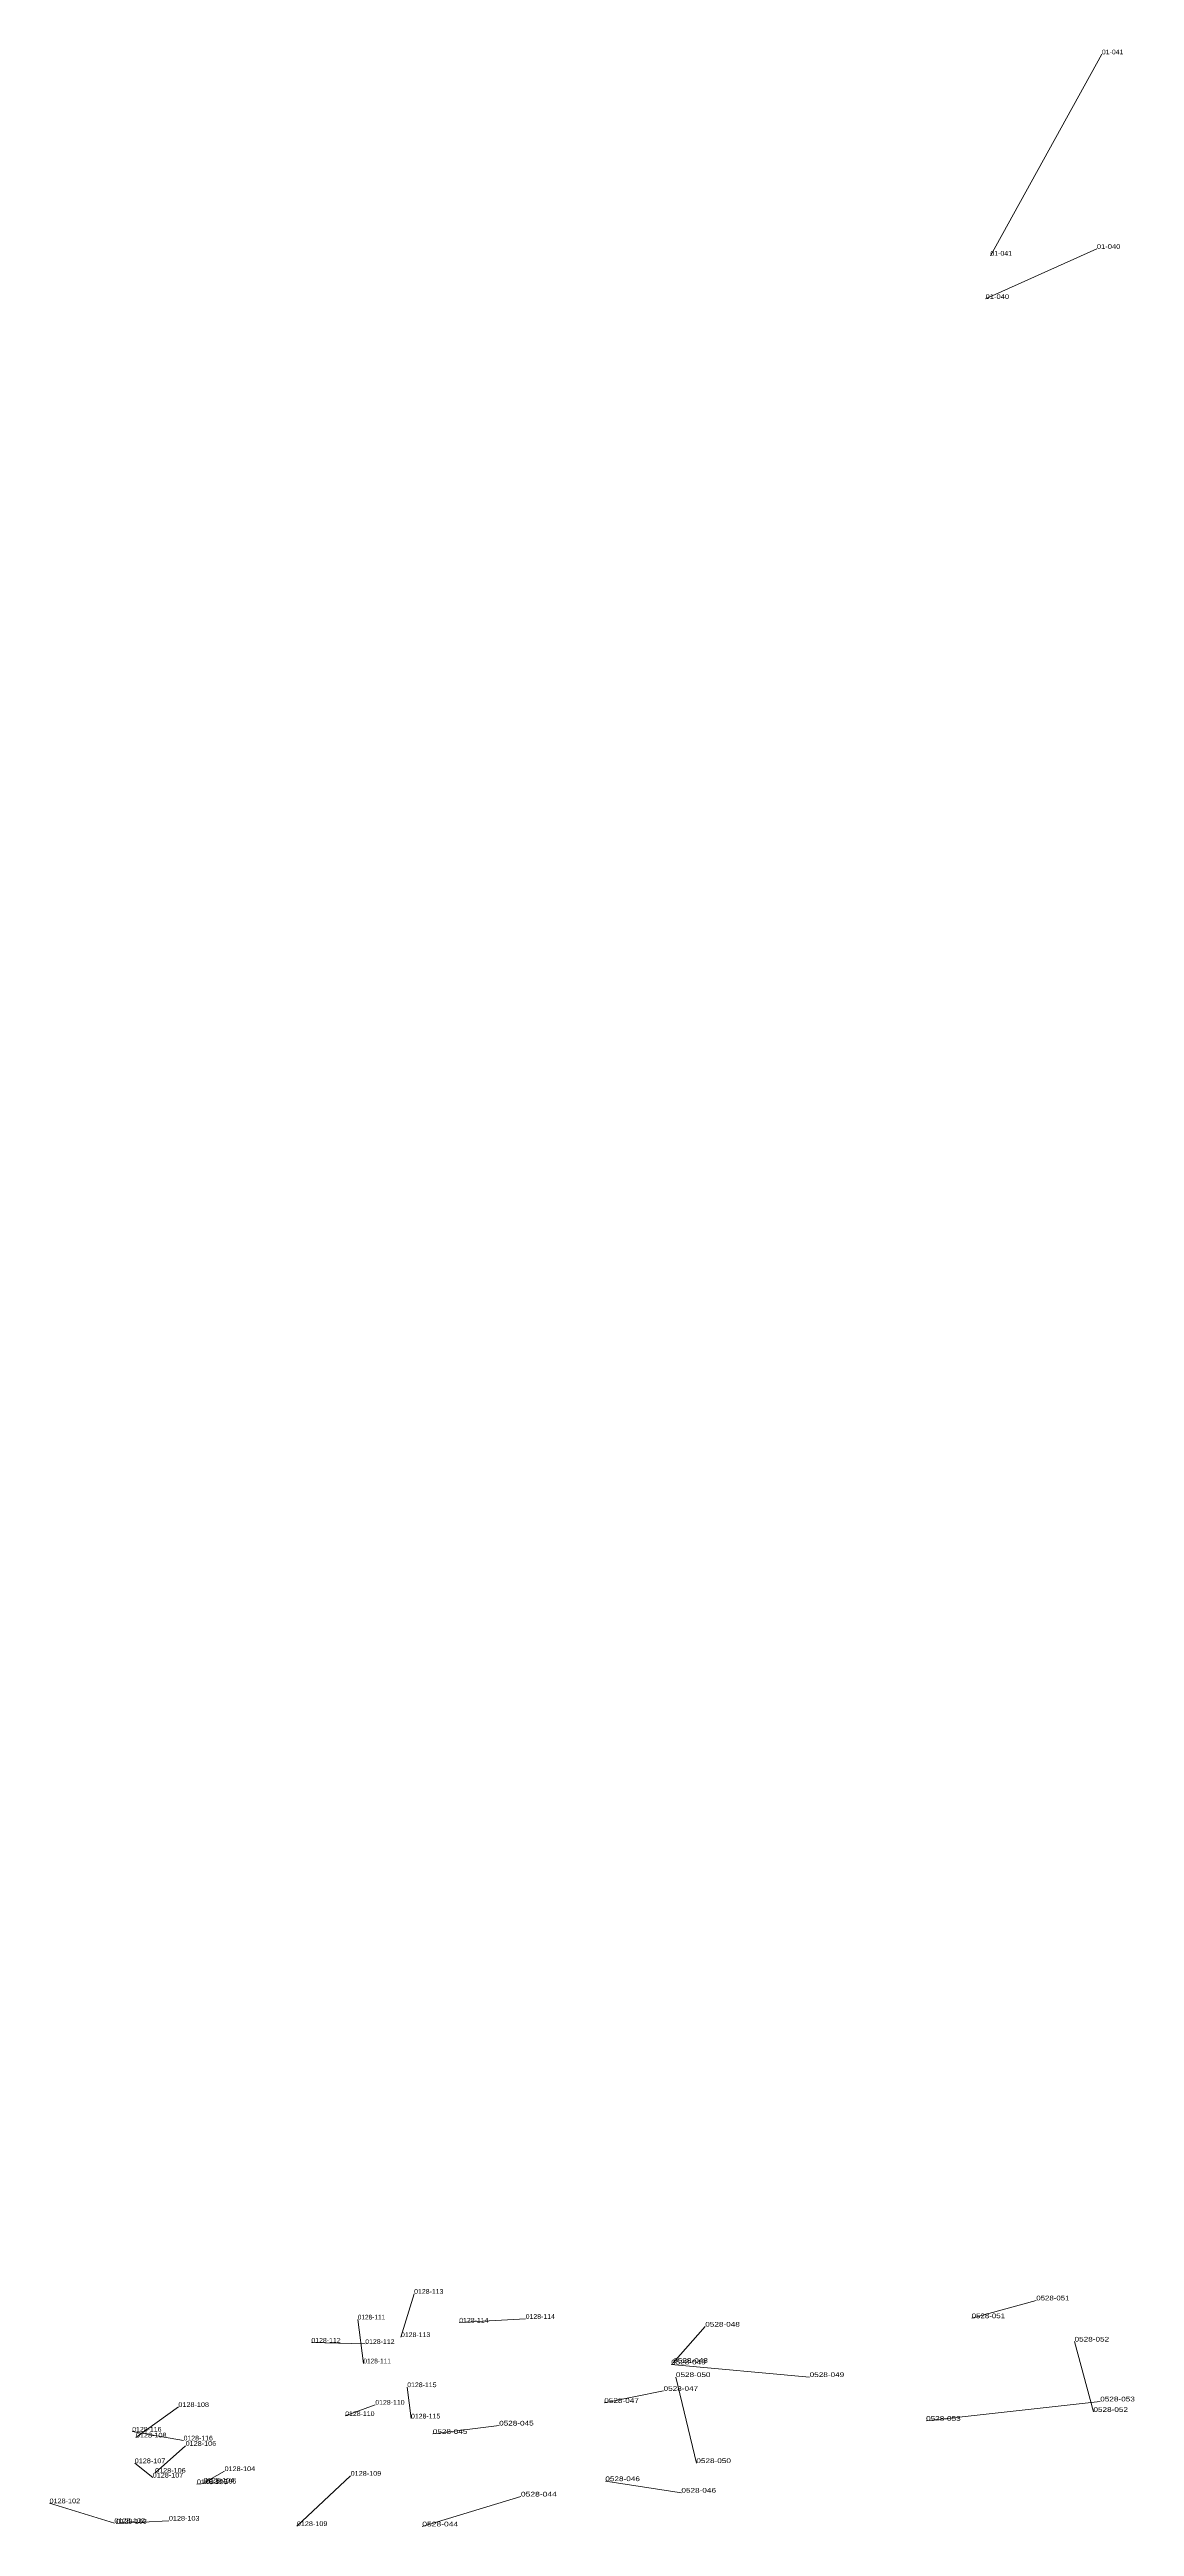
# Model space of a CAD drawing. Header units: metres. Extents: x 571156 to 607184, y 703608 to 727431.
# Drawn here: x 601467 to 601928, y 716777 to 717829 of the extents above; entities that cross this region are included whole.
import ezdxf

# ---------------------------------------------------------------- set-up
doc = ezdxf.new("R2010")
doc.units = ezdxf.units.M
doc.header["$LTSCALE"] = 0.8
doc.layers.add('60', color=7, linetype='Continuous', lineweight=13)
doc.layers.add('61', color=7, linetype='Continuous')

msp = doc.modelspace()

# ---------------------------------------------------------------- linework, layer by layer
at = {"layer": '60'}
for p, q in [((601866.68, 717741.44), (601914.04, 717826.98)), ((601864.62, 717723.07), (601911.89, 717744.33)), ((601616.21, 716857.26), (601621.8, 716875.63)), ((601858.73, 716865.25), (601886.15, 716872.83)), ((601600.23, 716846.08), (601597.84, 716864.72)), ((601640.96, 716863.39), (601669.18, 716864.98)), ((601731.91, 716846.3), (601745.51, 716861.68)), ((601910.44, 716825.46), (601902.42, 716855.33)), ((601601.03, 716854.34), (601578.14, 716854.87)), ((601731.02, 716845.63), (601789.86, 716840.28)), ((601618.87, 716835.97), (601620.47, 716822.66)), ((601727.79, 716834.38), (601702.6, 716829.25)), ((601733.03, 716840.28), (601741.72, 716803.73)), ((601503.59, 716814.59), (601521.63, 716827.55)), ((601605.29, 716828.51), (601592.52, 716823.72)), ((601913.34, 716829.92), (601839.34, 716821.67)), ((601523.84, 716813.34), (601502.01, 716817.07)), ((601629.72, 716816.1), (601657.91, 716819.67)), ((601510.71, 716797.57), (601503.08, 716803.67)), ((601511.72, 716799.6), (601524.68, 716811.04)), ((601529.51, 716794.77), (601533.32, 716795.03)), ((601532.37, 716795.38), (601541.24, 716800.31)), ((601571.95, 716776.98), (601594.82, 716798.33)), ((601735.37, 716791.14), (601703.05, 716796.04)), ((601494.45, 716778.26), (601466.87, 716786.64)), ((601625.26, 716776.82), (601667.16, 716789.52)), ((601495.19, 716778.02), (601517.6, 716779.25))]:
    msp.add_line(p, q, dxfattribs=at)

# ---------------------------------------------------------------- texts
for s, width, p in [('01-041', 1.1, (601914.04, 717826.98)), ('01-040', 1.2, (601911.89, 717744.33)), ('0128-113', 1.1, (601621.8, 716875.63)), ('0128-114', 1.1, (601669.18, 716864.98)), ('0528-051', 1.25, (601886.15, 716872.83)), ('0128-112', 1.1, (601578.14, 716854.87)), ('0528-048', 1.3, (601745.51, 716861.68)), ('0528-052', 1.3, (601902.42, 716855.33)), ('0528-049', 1.3, (601789.86, 716840.28)), ('0128-108', 1.15, (601521.63, 716827.55)), ('0128-110', 1.1, (601592.52, 716823.72)), ('0128-115', 1.1, (601620.47, 716822.66)), ('0528-047', 1.3, (601702.6, 716829.25)), ('0528-053', 1.3, (601839.34, 716821.67)), ('0128-116', 1.1, (601502.01, 716817.07)), ('0528-045', 1.3, (601657.91, 716819.67)), ('0128-107', 1.15, (601503.08, 716803.67)), ('0128-106', 1.15, (601524.68, 716811.04)), ('0528-050', 1.3, (601741.72, 716803.73)), ('0128-105', 1.15, (601533.32, 716795.03)), ('0128-104', 1.15, (601541.24, 716800.31)), ('0128-109', 1.15, (601594.82, 716798.33)), ('0528-046', 1.3, (601703.05, 716796.04)), ('0128-102', 1.15, (601466.87, 716786.64)), ('0528-044', 1.35, (601667.16, 716789.52)), ('0128-103', 1.15, (601517.6, 716779.25))]:
    msp.add_text(s, height=2, dxfattribs=dict(at, width=width)).set_placement(p)
msp.add_text('0128-111', height=2, dxfattribs=at).set_placement((601597.84, 716864.72))
at = {"layer": '61'}
for s, width, p in [('01-041', 1.1, (601866.68, 717741.44)), ('01-040', 1.2, (601864.62, 717723.07)), ('0528-051', 1.25, (601858.73, 716865.25)), ('0128-112', 1.1, (601601.03, 716854.34)), ('0128-113', 1.1, (601616.21, 716857.26)), ('0128-114', 1.1, (601640.96, 716863.39)), ('0528-049', 1.3, (601731.02, 716845.63)), ('0528-048', 1.3, (601731.91, 716846.3)), ('0128-115', 1.1, (601618.87, 716835.97)), ('0528-047', 1.3, (601727.79, 716834.38)), ('0528-050', 1.3, (601733.03, 716840.28)), ('0128-110', 1.1, (601605.29, 716828.51)), ('0528-052', 1.3, (601910.44, 716825.46)), ('0528-053', 1.3, (601913.34, 716829.92)), ('0128-108', 1.15, (601503.59, 716814.59)), ('0128-116', 1.1, (601523.84, 716813.34)), ('0528-045', 1.3, (601629.72, 716816.1)), ('0128-107', 1.15, (601510.71, 716797.57)), ('0128-106', 1.15, (601511.72, 716799.6)), ('0128-105', 1.15, (601529.51, 716794.77)), ('0128-104', 1.15, (601532.37, 716795.38)), ('0528-046', 1.3, (601735.37, 716791.14)), ('0128-102', 1.15, (601494.45, 716778.26)), ('0128-103', 1.15, (601495.19, 716778.02)), ('0128-109', 1.15, (601571.95, 716776.98)), ('0528-044', 1.35, (601625.26, 716776.82))]:
    msp.add_text(s, height=2, dxfattribs=dict(at, width=width)).set_placement(p)
msp.add_text('0128-111', height=2, dxfattribs=at).set_placement((601600.23, 716846.08))

doc.saveas('drawing.dxf')
